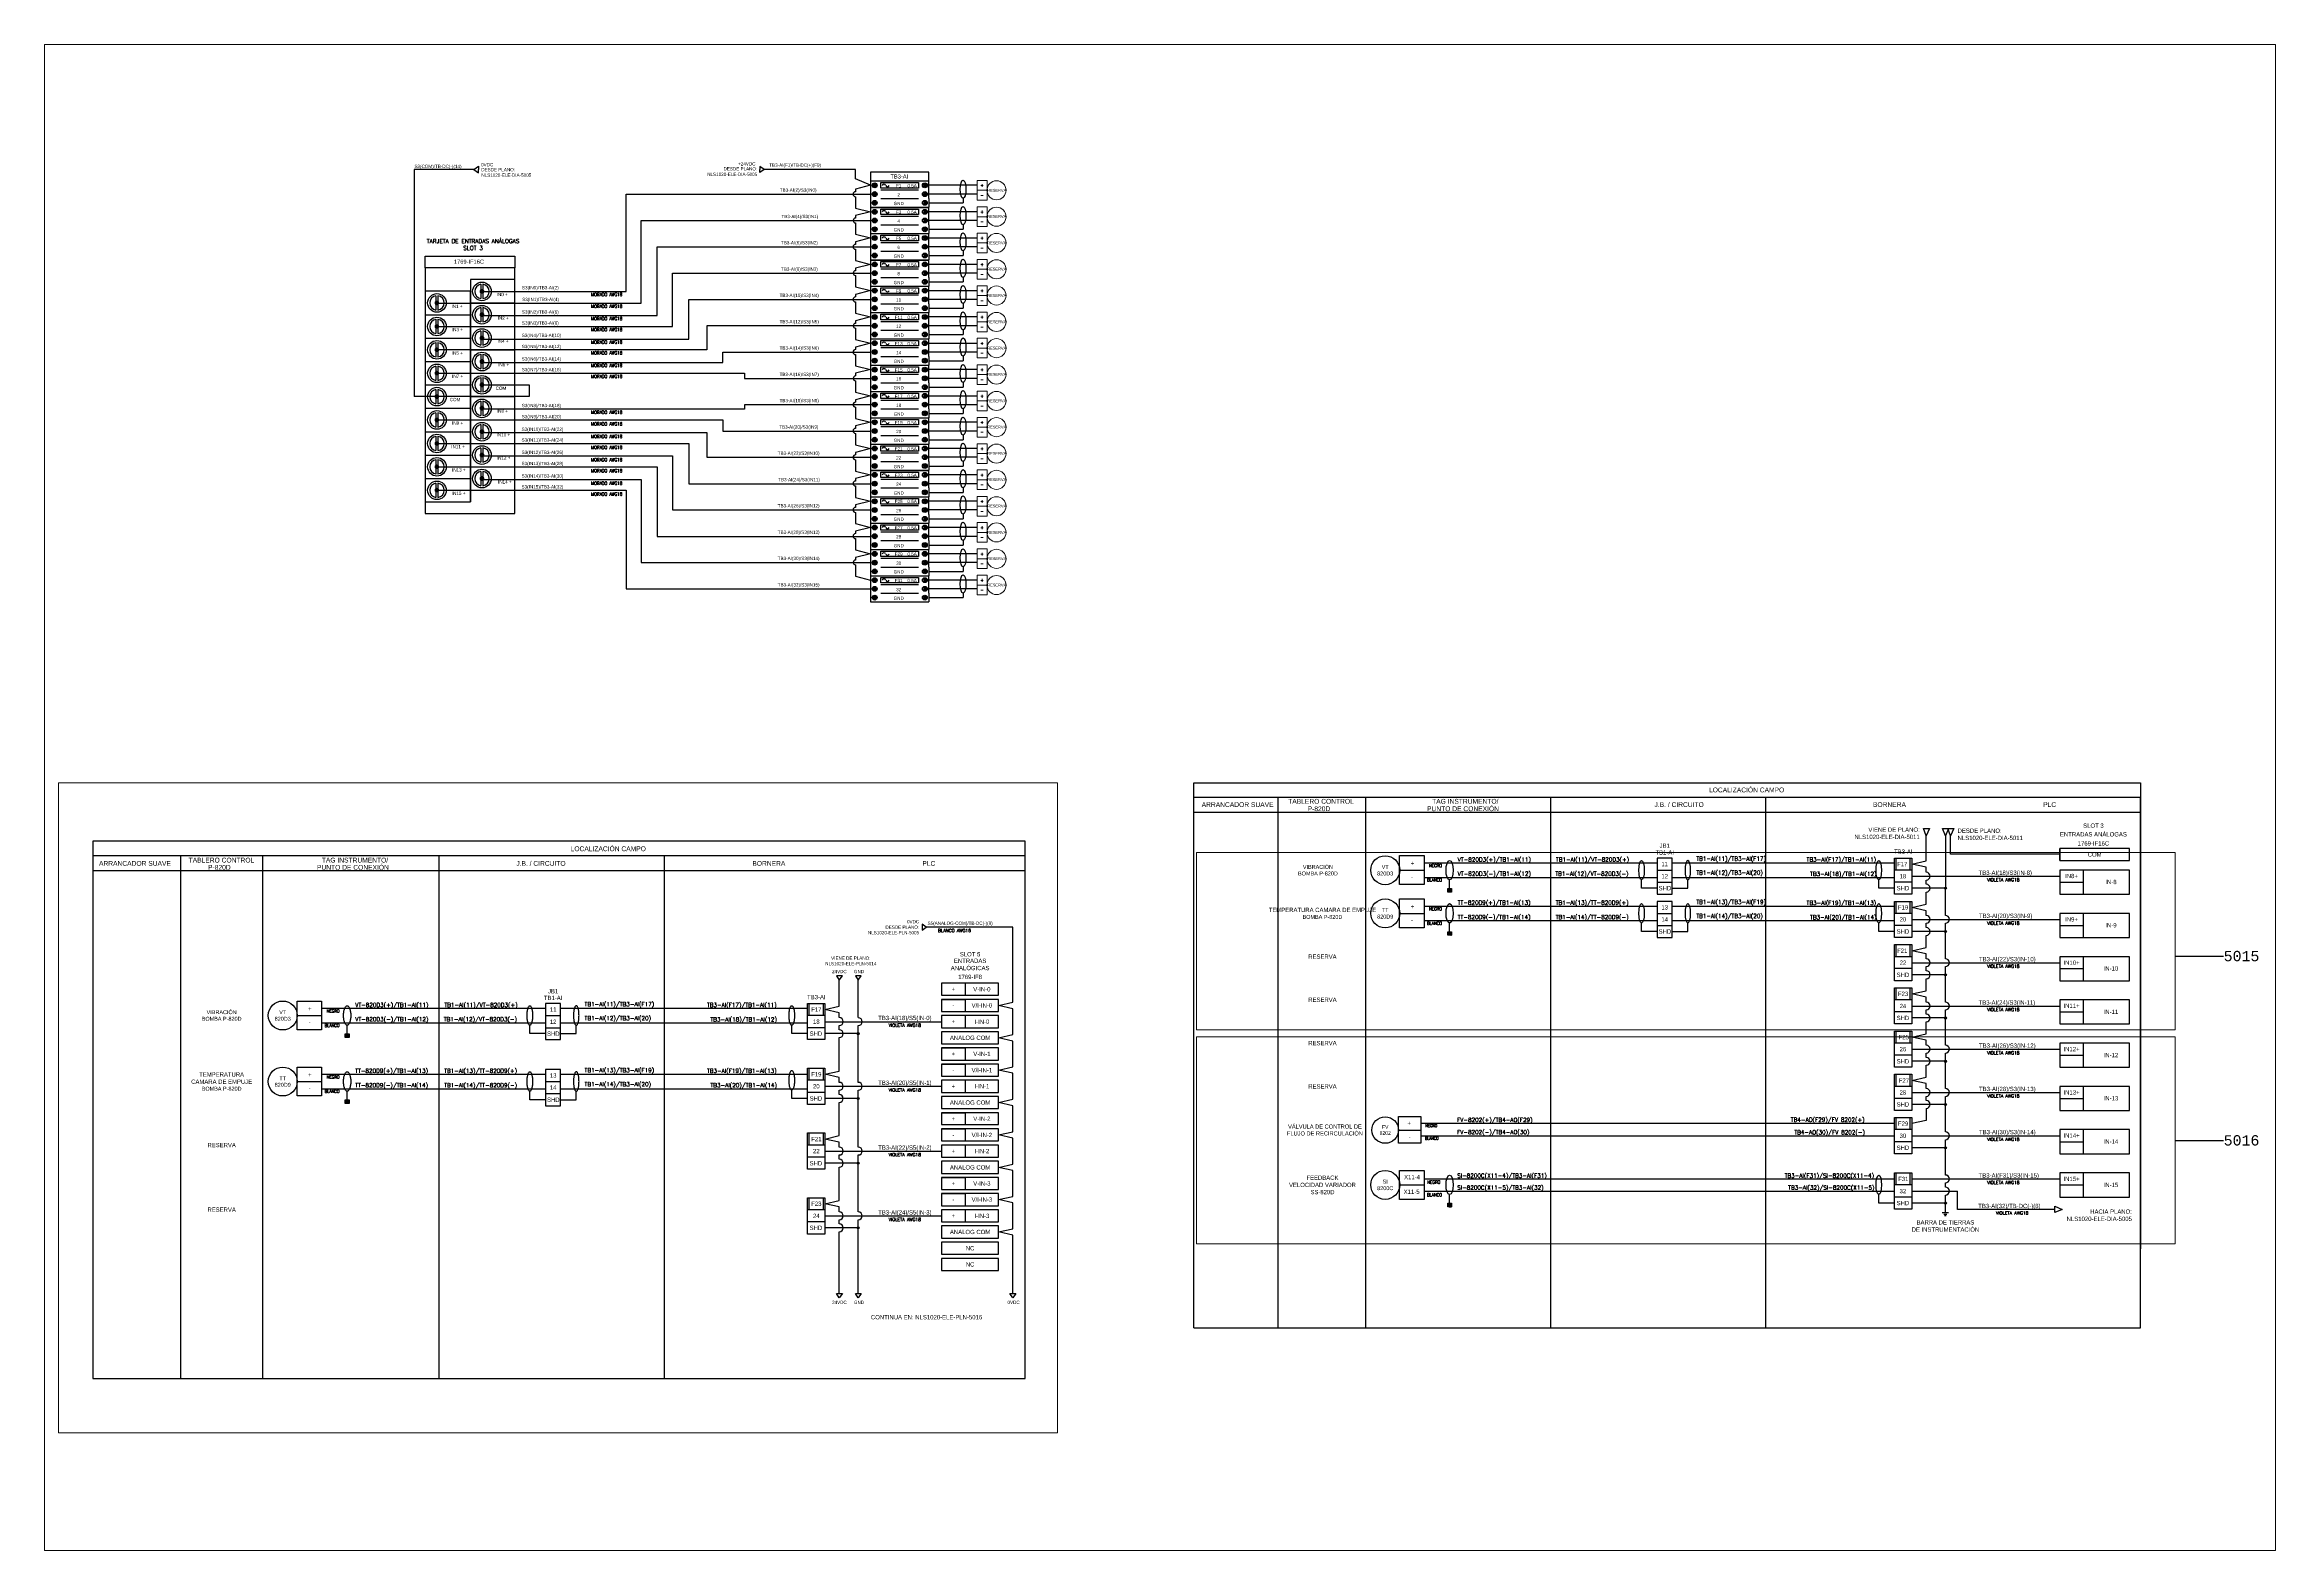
# Paper-space layout 'Layout1' of a CAD drawing. Extents: x 1.06 to 9.55, y 0.72 to 6.45.
# The model-space entities are those that its viewports show. They can reach past a viewport. Long polylines and large blocks are cut down to what shows.
import ezdxf
from ezdxf import colors
from ezdxf.entities.mleader import LeaderData, LeaderLine
from ezdxf.enums import TextEntityAlignment as Align
from ezdxf.math import Vec2, Vec3

# ---------------------------------------------------------------- set-up
doc = ezdxf.new("R2010")
doc.units = 0
doc.header["$LTSCALE"] = 0.1
doc.header["$MEASUREMENT"] = 0
doc.linetypes.add('ACAD_ISO03W100', pattern=[30, 12, -18])
doc.layers.get('Defpoints').update_dxf_attribs({"lineweight": 0})
for name, color, linetype, lineweight in [('EL-cables', 7, 'Continuous', 20), ('EL-componentes', 7, 'Continuous', 25), ('EL-titulos 3', 7, 'Continuous', 20)]:
    doc.layers.add(name, color=color, linetype=linetype, lineweight=lineweight)
doc.styles.add('F1A', font='amir.shx')
doc.styles.add('ROMANS', font='romans.shx')
doc.styles.get("Standard").update_dxf_attribs({"font": 'monotxt.shx'})

# ---------------------------------------------------------------- blocks, each defined once
blk = doc.blocks.new('1492-JDG3FB')
for p, q in [((-4.6, 0), (27.5, 0)), ((-4.6, 0), (-4.6, -4.8)), ((-4.6, -4.8), (-4.6, -9.6)), ((-4.6, -9.6), (-4.6, -14.4)), ((-2.5, -1.4), (-2.5, -3.4)), ((-2.5, -6.2), (-2.5, -8.2)), ((-2.5, -11), (-2.5, -13.1)), ((-2.2, -1.4), (-2.2, -3.4)), ((-2.2, -6.2), (-2.2, -8.2)), ((-2.2, -11), (-2.2, -13.1)), ((1.1, -4.8), (21.8, -4.8)), ((1.1, -9.6), (21.8, -9.6)), ((25, -1.4), (25, -3.4)), ((25, -6.2), (25, -8.2)), ((25, -11), (25, -13.1)), ((25.3, -1.4), (25.3, -3.4)), ((25.3, -6.2), (25.3, -8.2)), ((25.3, -11), (25.3, -13.1)), ((27.5, -9.6), (27.5, -14.4)), ((-4.6, -14.4), (27.5, -14.4))]:
    blk.add_line(p, q)
at = {"ltscale": 0.1}
blk.add_line((27.5, -9.6), (27.5, 0), dxfattribs=at)
blk.add_lwpolyline([(1, -0.9), (21.8, -0.9), (21.8, -3.9), (1, -3.9)], close=True, dxfattribs=at)
for centre in [(-2.3, -2.4), (-2.3, -7.2), (-2.3, -12), (25.2, -2.4), (25.2, -7.2), (25.2, -12)]:
    blk.add_circle(centre, 1.34)
for centre, start, end in [((-2.3, -2.4), 98.4296, 261.5704), ((-2.3, -7.2), 98.4296, 261.5704), ((-2.3, -12), 98.4296, 261.5704), ((-2.3, -2.4), 278.4296, 81.5704), ((-2.3, -7.2), 278.4296, 81.5704), ((-2.3, -12), 278.4296, 81.5704), ((25.2, -2.4), 98.4296, 261.5704), ((25.2, -7.2), 98.4296, 261.5704), ((25.2, -12), 98.4296, 261.5704), ((25.2, -2.4), 278.4296, 81.5704), ((25.2, -7.2), 278.4296, 81.5704), ((25.2, -12), 278.4296, 81.5704)]:
    blk.add_arc(centre, 1.03, start, end)
for centre, start, end in [((2.8, -2.7), 15.7583, 164.2417), ((4.7, -2.2), 195.7583, 344.2417)]:
    blk.add_arc(centre, 0.962, start, end, dxfattribs=at)
blk = doc.blocks.new('Instrumento 2')
at = {"color": 0}
for points in [[(-11.8, 6), (-11.8, -6), (-5.8, -6), (-5.8, 6), (-11.8, 6)], [(-5.8, 0), (-11.8, 0)], [(-5.8, 0), (-5.8, 6)]]:
    blk.add_lwpolyline(points, dxfattribs=at)
blk.add_circle((0, 0), 5.82, dxfattribs=at)
at = {"style": 'ROMANS', "width": 0.9}
for tag, p in [('ID1', (-8.8, 3)), ('ID2', (-8.8, -3))]:
    blk.add_attdef(tag, text='', height=2, dxfattribs=at).set_placement(p, align=Align.MIDDLE_CENTER)
blk = doc.blocks.new('A$C37CE39B4')
at = {"color": 7, "lineweight": 25}
for p, q in [((13, 113.4), (13, -5.7)), ((34.8, 113.4), (13.1, 113.4)), ((56.4, 113.4), (34.8, 113.4)), ((56.4, -5.7), (56.4, 113.4)), ((34.9, 102.1), (13, 102.1)), ((18.2, 99.9), (18.2, 92.9)), ((19.2, 99.9), (19.2, 92.9)), ((34.9, 107.7), (34.9, 0)), ((56.4, 107.7), (34.9, 107.7)), ((34.9, 0), (34.9, 102.1)), ((40, 105.5), (40, 98.6)), ((41, 105.5), (41, 98.6)), ((18.2, 88.5), (18.2, 81.6)), ((19.2, 88.5), (19.2, 81.6)), ((40, 94.2), (40, 87.2)), ((41, 94.2), (41, 87.2)), ((18.2, 77.2), (18.2, 70.2)), ((19.2, 77.2), (19.2, 70.2)), ((40, 82.8), (40, 75.9)), ((41, 82.8), (41, 75.9)), ((18.2, 65.8), (18.2, 58.9)), ((19.2, 65.8), (19.2, 58.9)), ((40, 71.5), (40, 64.6)), ((41, 71.5), (41, 64.6)), ((18.2, 54.5), (18.2, 47.6)), ((19.2, 54.5), (19.2, 47.6)), ((40, 60.2), (40, 53.2)), ((41, 60.2), (41, 53.2)), ((40, 48.8), (40, 41.9)), ((41, 48.8), (41, 41.9)), ((18.2, 43.2), (18.2, 36.2)), ((19.2, 43.2), (19.2, 36.2)), ((40, 37.5), (40, 30.5)), ((41, 37.5), (41, 30.5)), ((18.2, 31.8), (18.2, 24.9)), ((19.2, 31.8), (19.2, 24.9)), ((40, 26.1), (40, 19.2)), ((41, 26.1), (41, 19.2)), ((18.2, 20.5), (18.2, 13.5)), ((19.2, 20.5), (19.2, 13.5)), ((40, 14.8), (40, 7.9)), ((41, 14.8), (41, 7.9)), ((18.2, 9.1), (18.2, 2.2)), ((19.2, 9.1), (19.2, 2.2))]:
    blk.add_line(p, q, dxfattribs=at)
blk.add_lwpolyline([(56.4, 113.4), (13, 113.4), (13, 119.1), (56.4, 119.1)], close=True, dxfattribs=at)
at = {"color": 7, "lineweight": 25, "const_width": 1.13, "flags": 128}
for points in [[(18.1, 96.4, 1), (19.2, 96.4, 1)], [(39.9, 102, 1), (41.1, 102, 1)], [(39.9, 90.7, 1), (41.1, 90.7, 1)], [(18.1, 85, 1), (19.2, 85, 1)], [(39.9, 79.4, 1), (41.1, 79.4, 1)], [(18.1, 73.7, 1), (19.2, 73.7, 1)], [(39.9, 68, 1), (41.1, 68, 1)], [(18.1, 62.4, 1), (19.2, 62.4, 1)], [(39.9, 56.7, 1), (41.1, 56.7, 1)], [(18.1, 51, 1), (19.2, 51, 1)], [(39.9, 45.4, 1), (41.1, 45.4, 1)], [(18.1, 39.7, 1), (19.2, 39.7, 1)], [(39.9, 34, 1), (41.1, 34, 1)], [(18.1, 28.3, 1), (19.2, 28.3, 1)], [(39.9, 22.7, 1), (41.1, 22.7, 1)], [(18.1, 17, 1), (19.2, 17, 1)], [(39.9, 11.3, 1), (41.1, 11.3, 1)], [(18.1, 5.7, 1), (19.2, 5.7, 1)]]:
    blk.add_lwpolyline(points, format="xyb", close=True, dxfattribs=at)
at = {"color": 7, "lineweight": 25, "flags": 128}
for points in [[(13, 90.7), (34.9, 90.7)], [(34.9, 96.4), (56.4, 96.4)], [(13, 79.4), (34.9, 79.4)], [(34.9, 85), (56.4, 85)], [(13, 68), (34.9, 68)], [(34.9, 73.7), (56.4, 73.7)], [(13, 56.7), (34.9, 56.7)], [(34.9, 62.4), (56.4, 62.4)], [(13, 45.4), (34.9, 45.4)], [(34.9, 51), (56.4, 51)], [(13, 34), (34.9, 34)], [(34.9, 39.7), (56.4, 39.7)], [(13, 22.7), (34.9, 22.7)], [(34.9, 28.3), (56.4, 28.3)], [(13, 11.3), (34.9, 11.3)], [(34.9, 17), (56.4, 17)], [(13, 0), (34.9, 0)], [(34.9, 5.7), (56.4, 5.7)], [(13, -5.7), (56.4, -5.7)]]:
    blk.add_lwpolyline(points, dxfattribs=at)
at = {"color": 7, "lineweight": 25}
for centre in [(18.7, 96.4), (40.5, 102), (18.7, 85), (40.5, 90.7), (18.7, 73.7), (40.5, 79.4), (18.7, 62.3), (40.5, 68), (18.7, 51), (40.5, 56.7), (18.7, 39.7), (40.5, 45.3), (18.7, 28.3), (40.5, 34), (40.5, 22.7), (18.7, 17), (40.5, 11.3), (18.7, 5.6)]:
    blk.add_circle(centre, 4.51, dxfattribs=at)
for centre, start, end in [((18.7, 96.4), 98.4296, 261.5704), ((18.7, 96.4), 278.4296, 81.5704), ((40.5, 102), 98.4296, 261.5704), ((40.5, 102), 278.4296, 81.5704), ((18.7, 85), 98.4296, 261.5704), ((18.7, 85), 278.4296, 81.5704), ((40.5, 90.7), 98.4296, 261.5704), ((40.5, 90.7), 278.4296, 81.5704), ((18.7, 73.7), 98.4296, 261.5704), ((18.7, 73.7), 278.4296, 81.5704), ((40.5, 79.4), 98.4296, 261.5704), ((40.5, 79.4), 278.4296, 81.5704), ((18.7, 62.3), 98.4296, 261.5704), ((18.7, 62.3), 278.4296, 81.5704), ((40.5, 68), 98.4296, 261.5704), ((40.5, 68), 278.4296, 81.5704), ((18.7, 51), 98.4296, 261.5704), ((18.7, 51), 278.4296, 81.5704), ((40.5, 56.7), 98.4296, 261.5704), ((40.5, 56.7), 278.4296, 81.5704), ((40.5, 45.3), 98.4296, 261.5704), ((40.5, 45.3), 278.4296, 81.5704), ((18.7, 39.7), 98.4296, 261.5704), ((18.7, 39.7), 278.4296, 81.5704), ((40.5, 34), 98.4296, 261.5704), ((40.5, 34), 278.4296, 81.5704), ((18.7, 28.3), 98.4296, 261.5704), ((18.7, 28.3), 278.4296, 81.5704), ((40.5, 22.7), 98.4296, 261.5704), ((40.5, 22.7), 278.4296, 81.5704), ((18.7, 17), 98.4296, 261.5704), ((18.7, 17), 278.4296, 81.5704), ((40.5, 11.3), 98.4296, 261.5704), ((40.5, 11.3), 278.4296, 81.5704), ((18.7, 5.6), 98.4296, 261.5704), ((18.7, 5.6), 278.4296, 81.5704)]:
    blk.add_arc(centre, 3.49, start, end, dxfattribs=at)
at = {"layer": 'EL-cables', "color": 7, "lineweight": 25}
for p, q in [((40.5, 56.7), (63.4, 56.7)), ((63.4, 56.7), (63.4, 51)), ((63.4, 51), (7.6, 51))]:
    blk.add_line(p, q, dxfattribs=at)
at = {"layer": 'EL-titulos 3', "color": 7, "linetype": 'Continuous', "lineweight": 25, "style": 'F1A'}
blk.add_text('1769-IF16C ', height=2, dxfattribs=at).set_placement((34.6, 115.4), align=Align.CENTER)
at = {"layer": 'EL-titulos 3', "color": 7, "lineweight": 25, "style": 'F1A'}
for s, p in [('IN0 +', (50.3, 100.5)), ('IN1 +', (28.4, 94.8)), ('IN2 +', (50.8, 89.1)), ('IN3 +', (28.6, 83.5)), ('IN4 +', (50.7, 77.9)), ('IN5 +', (28.6, 72.1)), ('IN6 +', (51, 66.5)), ('IN7 +', (28.7, 60.9)), ('COM', (49.7, 55.1)), ('COM', (27.5, 49.6)), ('IN8 +', (50.4, 44)), ('IN9 +', (28.7, 38.2)), ('IN10 +', (50.9, 32.5)), ('IN11 +', (28.9, 26.8)), ('IN12 +', (51, 21.3)), ('IN13 +', (29.3, 15.5)), ('IN15 +', (29.2, 4.2)), ('IN14 + ', (51.9, 9.7))]:
    blk.add_text(s, height=1.6, dxfattribs=at).set_placement(p, align=Align.MIDDLE_CENTER)

msp = doc.modelspace()

# ---------------------------------------------------------------- hatches: boundary and pattern name
at = {"lineweight": 25, "ltscale": 88}
h = msp.add_hatch(dxfattribs=at)
h.set_pattern_fill('ANSI31', color=256, scale=0.467995)
h.set_pattern_definition([(45, (2718.10123, -904.757176), (-0.0413652925, 0.0413652925), [])])
h.paths.add_polyline_path([(3655.2, -59.2), (3655.2, -61), (3657, -61), (3657, -59.2)])
at = {"ltscale": 0.1}
h = msp.add_hatch(color=256, dxfattribs=at)
h.dxf.hatch_style = 1
edge = h.paths.add_edge_path()
edge.add_arc((3896.3, -59.1), 0.509, 0, 360)
at = {"lineweight": 25, "ltscale": 88}
h = msp.add_hatch(dxfattribs=at)
h.set_pattern_fill('ANSI31', color=256, scale=0.467995)
h.set_pattern_definition([(45, (2718.10123, -925.7205), (-0.0413652925, 0.0413652925), [])])
h.paths.add_polyline_path([(3655.2, -80.2), (3655.2, -81.9), (3657, -81.9), (3657, -80.2)])
at = {"ltscale": 0.1}
h = msp.add_hatch(color=256, dxfattribs=at)
h.dxf.hatch_style = 1
edge = h.paths.add_edge_path()
edge.add_arc((3896.3, -80.1), 0.509, 0, 360)
h = msp.add_hatch(color=256, dxfattribs=at)
h.dxf.hatch_style = 1
edge = h.paths.add_edge_path()
edge.add_arc((3896.3, -101.1), 0.509, 0, 360)
h = msp.add_hatch(color=256, dxfattribs=at)
h.dxf.hatch_style = 1
edge = h.paths.add_edge_path()
edge.add_arc((3369.6, -129.6), 0.509, 0, 360)
h = msp.add_hatch(color=256, dxfattribs=at)
h.dxf.hatch_style = 1
edge = h.paths.add_edge_path()
edge.add_arc((3896.3, -122), 0.509, 0, 360)
at = {"lineweight": 25, "ltscale": 88}
h = msp.add_hatch(dxfattribs=at)
h.set_pattern_fill('ANSI31', color=256, scale=0.467995)
h.set_pattern_definition([(45, (2183.99226, -975.230604), (-0.0413652925, 0.0413652925), [])])
h.paths.add_polyline_path([(3121.1, -129.7), (3121.1, -131.4), (3122.9, -131.4), (3122.9, -129.7)])
at = {"ltscale": 0.1}
h = msp.add_hatch(color=256, dxfattribs=at)
h.dxf.hatch_style = 1
edge = h.paths.add_edge_path()
edge.add_arc((3896.3, -143), 0.509, 0, 360)
at = {"lineweight": 25, "ltscale": 88}
h = msp.add_hatch(dxfattribs=at)
h.set_pattern_fill('ANSI31', color=256, scale=0.467995)
h.set_pattern_definition([(45, (2183.99226, -1007.194924), (-0.0413652925, 0.0413652925), [])])
h.paths.add_polyline_path([(3121.1, -161.7), (3121.1, -163.4), (3122.9, -163.4), (3122.9, -161.7)])
at = {"ltscale": 0.1}
h = msp.add_hatch(color=256, dxfattribs=at)
h.dxf.hatch_style = 1
edge = h.paths.add_edge_path()
edge.add_arc((3369.6, -161), 0.509, 0, 360)
h = msp.add_hatch(color=256, dxfattribs=at)
h.dxf.hatch_style = 1
edge = h.paths.add_edge_path()
edge.add_arc((3896.3, -163.9), 0.509, 0, 360)
h = msp.add_hatch(color=256, dxfattribs=at)
h.dxf.hatch_style = 1
edge = h.paths.add_edge_path()
edge.add_arc((3369.6, -192.4), 0.509, 0, 360)
h = msp.add_hatch(color=256, dxfattribs=at)
h.dxf.hatch_style = 1
edge = h.paths.add_edge_path()
edge.add_arc((3896.3, -184.9), 0.509, 0, 360)
at = {"lineweight": 25, "ltscale": 88}
h = msp.add_hatch(dxfattribs=at)
h.set_pattern_fill('ANSI31', color=256, scale=0.467995)
h.set_pattern_definition([(45, (2718.10123, -1057.3454), (-0.0413652925, 0.0413652925), [])])
h.paths.add_polyline_path([(3655.2, -211.8), (3655.2, -213.6), (3657, -213.6), (3657, -211.8)])
at = {"ltscale": 0.1}
h = msp.add_hatch(color=256, dxfattribs=at)
h.dxf.hatch_style = 1
edge = h.paths.add_edge_path()
edge.add_arc((3896.3, -211.7), 0.509, 0, 360)
h = msp.add_hatch(color=256, dxfattribs=at)
h.dxf.hatch_style = 1
edge = h.paths.add_edge_path()
edge.add_arc((3369.6, -223.7), 0.509, 0, 360)

# ---------------------------------------------------------------- linework, layer by layer
at = {"lineweight": 25}
for p, q in [((3532.2, -8), (3990.8, -8)), ((3532.2, -272.2), (3532.2, -8)), ((3990.8, -8), (3990.8, -233.8)), ((3990.8, -15.1), (3532.2, -15.1)), ((3573, -272.2), (3573, -15.1)), ((3615.4, -15.1), (3615.4, -272.2)), ((3705.2, -272.2), (3705.2, -15.1)), ((3809.1, -15.1), (3809.1, -272.2)), ((3990.8, -22.2), (3990.8, -15.1)), ((3532.2, -22.2), (3990.8, -22.2)), ((3990.8, -272.2), (3990.8, -22.2)), ((3898.8, -42.7), (3898.8, -33.8)), ((3951.7, -42.7), (3898.8, -42.7)), ((3951.7, -45.7), (3951.7, -39.8)), ((3450.4, -43.5), (2998.8, -43.5)), ((2998.8, -50.6), (3450.4, -50.6)), ((3041.4, -296.7), (3041.4, -43.5)), ((3081, -43.5), (3081, -296.7)), ((3166.5, -296.7), (3166.5, -43.5)), ((3275.6, -43.5), (3275.6, -296.7)), ((3643.7, -43.3), (3643.7, -57.4)), ((3756.7, -50.4), (3763.9, -50.4)), ((3880.1, -53.3), (3951.7, -53.3)), ((3643.7, -64.3), (3643.7, -78.3)), ((3756.7, -71.3), (3763.9, -71.3)), ((3880.1, -74.2), (3951.7, -74.2)), ((3880.1, -95.2), (3951.7, -95.2)), ((3109.6, -113.8), (3109.6, -127.8)), ((3880.1, -116.2), (3951.7, -116.2)), ((3218.1, -120.8), (3225.4, -120.8)), ((3353.5, -123.8), (3410, -123.8)), ((3880.1, -137.1), (3951.7, -137.1)), ((3109.6, -145.8), (3109.6, -159.8)), ((3218.1, -152.8), (3225.4, -152.8)), ((3353.5, -155.1), (3410, -155.1)), ((3880.1, -158.1), (3951.7, -158.1)), ((3642.2, -169.8), (3642.2, -182.7)), ((3887, -171.7), (3880.1, -173.2)), ((3887, -165.8), (3887, -171.7)), ((3880.1, -179.1), (3951.7, -179.1)), ((3353.5, -186.5), (3410, -186.5)), ((3643.7, -195.9), (3643.7, -210)), ((3880.1, -200), (3951.7, -200)), ((3880.1, -205.9), (3902.1, -205.9)), ((3902.1, -214.8), (3902.1, -205.9)), ((3949.3, -214.8), (3902.1, -214.8)), ((3353.5, -217.9), (3410, -217.9)), ((3894.7, -216.3), (3897.8, -216.3)), ((3895.5, -217), (3897, -217)), ((3895.8, -217.7), (3896.7, -217.7)), ((3532.2, -272.2), (3990.8, -272.2))]:
    msp.add_line(p, q, dxfattribs=at)
at = {"lineweight": 25, "ltscale": 88}
for p, q in [((3963.2, -62), (3963.2, -50.4)), ((3951.7, -56.2), (3963.2, -56.2)), ((3963.2, -83), (3963.2, -71.3)), ((3951.7, -77.2), (3963.2, -77.2)), ((3963.2, -104), (3963.2, -92.3)), ((3421.5, -111), (3421.5, -105.1)), ((3951.7, -98.1), (3963.2, -98.1)), ((3410, -113), (3421.5, -113)), ((3410, -118.8), (3421.5, -118.8)), ((3421.5, -118.8), (3421.5, -113)), ((3963.2, -124.9), (3963.2, -113.2)), ((3421.5, -126.7), (3421.5, -120.8)), ((3951.7, -119.1), (3963.2, -119.1)), ((3410, -136.5), (3421.5, -136.5)), ((3421.5, -142.4), (3421.5, -136.5)), ((3951.7, -140.1), (3963.2, -140.1)), ((3963.2, -145.9), (3963.2, -134.2)), ((3410, -142.4), (3421.5, -142.4)), ((3410, -144.4), (3421.5, -144.4)), ((3410, -150.2), (3421.5, -150.2)), ((3421.5, -150.2), (3421.5, -144.4)), ((3421.5, -158.1), (3421.5, -152.2)), ((3951.7, -161), (3963.2, -161)), ((3963.2, -166.9), (3963.2, -155.2)), ((3410, -167.9), (3421.5, -167.9)), ((3421.5, -173.7), (3421.5, -167.9)), ((3410, -173.7), (3421.5, -173.7)), ((3410, -175.7), (3421.5, -175.7)), ((3410, -181.6), (3421.5, -181.6)), ((3421.5, -181.6), (3421.5, -175.7)), ((3421.5, -189.4), (3421.5, -183.6)), ((3951.7, -182), (3963.2, -182)), ((3963.2, -187.8), (3963.2, -176.1)), ((3410, -199.3), (3421.5, -199.3)), ((3421.5, -205.1), (3421.5, -199.3)), ((3951.7, -202.9), (3963.2, -202.9)), ((3963.2, -208.8), (3963.2, -197.1)), ((3410, -207.1), (3421.5, -207.1)), ((3421.5, -213), (3421.5, -207.1)), ((3421.5, -220.8), (3421.5, -215))]:
    msp.add_line(p, q, dxfattribs=at)
at = {"ltscale": 0.1}
msp.add_line((3353.5, -117.9), (3360.4, -116.3), dxfattribs=at)
at = {"lineweight": 25, "ltscale": 0.1}
for p, q in [((3642.2, -173), (3871.7, -173)), ((3642.2, -179.1), (3871.7, -179.1))]:
    msp.add_line(p, q, dxfattribs=at)
at = {"lineweight": 25, "ltscale": 100}
for points in [[(3888.6, -30.2), (3887, -33.8), (3885.7, -30.2), (3888.6, -30.2)], [(3897.8, -30.2), (3896.3, -33.8), (3894.9, -30.2), (3897.8, -30.2)], [(3900.4, -30.2), (3898.8, -33.8), (3897.4, -30.2), (3900.4, -30.2)], [(3949.3, -213.2), (3952.9, -214.8), (3949.3, -216.2), (3949.3, -213.2)]]:
    msp.add_lwpolyline(points, dxfattribs=at)
at = {"lineweight": 25}
for points in [[(3450.4, -36.4), (2998.8, -36.4), (2998.8, -296.7), (3450.4, -296.7)], [(3985.5, -39.8), (3951.7, -39.8), (3951.7, -45.7), (3985.5, -45.7)], [(3763.9, -44.5), (3756.7, -44.5), (3756.7, -56.2), (3763.9, -56.2)], [(3985.5, -50.4), (3951.7, -50.4), (3951.7, -62), (3985.5, -62)], [(3763.9, -65.5), (3756.7, -65.5), (3756.7, -77.2), (3763.9, -77.2)], [(3985.5, -71.3), (3951.7, -71.3), (3951.7, -83), (3985.5, -83)], [(3985.5, -92.3), (3951.7, -92.3), (3951.7, -104), (3985.5, -104)], [(3437.6, -105.1), (3410, -105.1), (3410, -111), (3437.6, -111)], [(3225.4, -115), (3218.1, -115), (3218.1, -126.7), (3225.4, -126.7)], [(3437.6, -113), (3410, -113), (3410, -118.8), (3437.6, -118.8)], [(3985.5, -113.2), (3951.7, -113.2), (3951.7, -124.9), (3985.5, -124.9)], [(3437.6, -120.8), (3410, -120.8), (3410, -126.7), (3437.6, -126.7)], [(3437.6, -128.7), (3410, -128.7), (3410, -134.5), (3437.6, -134.5)], [(3437.6, -136.5), (3410, -136.5), (3410, -142.4), (3437.6, -142.4)], [(3985.5, -134.2), (3951.7, -134.2), (3951.7, -145.9), (3985.5, -145.9)], [(3225.4, -146.9), (3218.1, -146.9), (3218.1, -158.6), (3225.4, -158.6)], [(3437.6, -144.4), (3410, -144.4), (3410, -150.2), (3437.6, -150.2)], [(3437.6, -152.2), (3410, -152.2), (3410, -158.1), (3437.6, -158.1)], [(3437.6, -160.1), (3410, -160.1), (3410, -165.9), (3437.6, -165.9)], [(3985.5, -155.2), (3951.7, -155.2), (3951.7, -166.9), (3985.5, -166.9)], [(3437.6, -167.9), (3410, -167.9), (3410, -173.7), (3437.6, -173.7)], [(3437.6, -175.7), (3410, -175.7), (3410, -181.6), (3437.6, -181.6)], [(3437.6, -183.6), (3410, -183.6), (3410, -189.4), (3437.6, -189.4)], [(3985.5, -176.1), (3951.7, -176.1), (3951.7, -187.8), (3985.5, -187.8)], [(3437.6, -191.4), (3410, -191.4), (3410, -197.3), (3437.6, -197.3)], [(3437.6, -199.3), (3410, -199.3), (3410, -205.1), (3437.6, -205.1)], [(3985.5, -197.1), (3951.7, -197.1), (3951.7, -208.8), (3985.5, -208.8)], [(3437.6, -207.1), (3410, -207.1), (3410, -213), (3437.6, -213)], [(3437.6, -215), (3410, -215), (3410, -220.8), (3437.6, -220.8)], [(3437.6, -222.8), (3410, -222.8), (3410, -228.7), (3437.6, -228.7)], [(3437.6, -230.7), (3410, -230.7), (3410, -236.5), (3437.6, -236.5)], [(3437.6, -238.5), (3410, -238.5), (3410, -244.3), (3437.6, -244.3)]]:
    msp.add_lwpolyline(points, close=True, dxfattribs=at)
for points in [[(3880.1, -47.4), (3887, -45.9), (3887, -33.8)], [(3631.9, -43.3), (3643.7, -43.3)], [(3643.7, -57.4), (3631.9, -57.4), (3631.9, -43.3)], [(3631.9, -50.4), (3643.7, -50.4)], [(3643.7, -46.8), (3756.5, -46.8)], [(3643.7, -53.9), (3756.5, -53.9)], [(3763.7, -46.8), (3871.7, -46.8)], [(3763.7, -53.9), (3871.7, -53.9)], [(3880.1, -44.5), (3880.1, -62), (3871.7, -62), (3871.7, -44.5)], [(3871.7, -44.5), (3880.1, -44.5)], [(3880.1, -50.4), (3871.7, -50.4)], [(3872.5, -50.4), (3872.5, -44.5)], [(3879.3, -50.4), (3879.3, -44.5)], [(3631.9, -64.3), (3643.7, -64.3)], [(3643.7, -78.3), (3631.9, -78.3), (3631.9, -64.3)], [(3756.7, -56.2), (3756.7, -62), (3763.9, -62), (3763.9, -56.2)], [(3880.1, -56.2), (3871.7, -56.2)], [(3631.9, -71.3), (3643.7, -71.3)], [(3643.7, -67.8), (3756.5, -67.8)], [(3643.7, -74.8), (3756.5, -74.8)], [(3763.7, -67.8), (3871.7, -67.8)], [(3763.7, -74.8), (3871.7, -74.8)], [(3880.1, -65.5), (3880.1, -83), (3871.7, -83), (3871.7, -65.5)], [(3871.7, -65.5), (3880.1, -65.5)], [(3880.1, -71.3), (3871.7, -71.3)], [(3872.5, -71.3), (3872.5, -65.5)], [(3879.3, -71.3), (3879.3, -65.5)], [(3444.5, -78.6), (3444.5, -78)], [(3756.7, -77.2), (3756.7, -83), (3763.9, -83), (3763.9, -77.2)], [(3880.1, -77.2), (3871.7, -77.2)], [(3880.1, -86.4), (3880.1, -104), (3871.7, -104), (3871.7, -86.4)], [(3871.7, -86.4), (3880.1, -86.4)], [(3872.5, -92.3), (3872.5, -86.4)], [(3879.3, -92.3), (3879.3, -86.4)], [(3880.1, -92.3), (3871.7, -92.3)], [(3360.4, -116.3), (3360.4, -103.6)], [(3369.6, -121.8), (3369.6, -103.6)], [(3880.1, -98.1), (3871.7, -98.1)], [(3880.1, -107.4), (3880.1, -124.9), (3871.7, -124.9), (3871.7, -107.4)], [(3871.7, -107.4), (3880.1, -107.4)], [(3872.5, -113.2), (3872.5, -107.4)], [(3879.3, -113.2), (3879.3, -107.4)], [(3097.8, -113.8), (3109.6, -113.8)], [(3109.6, -127.8), (3097.8, -127.8), (3097.8, -113.8)], [(3109.6, -117.3), (3218, -117.3)], [(3225.2, -117.3), (3345, -117.3)], [(3353.5, -115), (3353.5, -132.5), (3345, -132.5), (3345, -115)], [(3345, -115), (3353.5, -115)], [(3345.9, -120.8), (3345.9, -115)], [(3352.7, -120.8), (3352.7, -115)], [(3880.1, -113.2), (3871.7, -113.2)], [(3097.8, -120.8), (3109.6, -120.8)], [(3109.6, -124.3), (3218, -124.3)], [(3218.1, -126.7), (3218.1, -132.5), (3225.4, -132.5), (3225.4, -126.7)], [(3225.2, -124.3), (3345, -124.3)], [(3353.5, -120.8), (3345, -120.8)], [(3353.5, -126.7), (3345, -126.7)], [(3369.6, -129.6), (3369.6, -125.7)], [(3880.1, -119.1), (3871.7, -119.1)], [(3880.1, -128.4), (3880.1, -145.9), (3871.7, -145.9), (3871.7, -128.4)], [(3871.7, -128.4), (3880.1, -128.4)], [(3872.5, -134.2), (3872.5, -128.4)], [(3879.3, -134.2), (3879.3, -128.4)], [(3880.1, -134.2), (3871.7, -134.2)], [(3880.1, -140.1), (3871.7, -140.1)], [(3097.8, -145.8), (3109.6, -145.8)], [(3109.6, -159.8), (3097.8, -159.8), (3097.8, -145.8)], [(3109.6, -149.3), (3218, -149.3)], [(3225.2, -149.3), (3345, -149.3)], [(3353.5, -146.4), (3353.5, -163.9), (3345, -163.9), (3345, -146.4)], [(3345, -146.4), (3353.5, -146.4)], [(3345.9, -152.2), (3345.9, -146.4)], [(3352.7, -152.2), (3352.7, -146.4)], [(3880.1, -149.3), (3880.1, -166.9), (3871.7, -166.9), (3871.7, -149.3)], [(3871.7, -149.3), (3880.1, -149.3)], [(3872.5, -155.2), (3872.5, -149.3)], [(3879.3, -155.2), (3879.3, -149.3)], [(3097.8, -152.8), (3109.6, -152.8)], [(3109.6, -156.3), (3218, -156.3)], [(3218.1, -158.6), (3218.1, -164.5), (3225.4, -164.5), (3225.4, -158.6)], [(3225.2, -156.3), (3345, -156.3)], [(3353.5, -152.2), (3345, -152.2)], [(3353.5, -158.1), (3345, -158.1)], [(3880.1, -155.2), (3871.7, -155.2)], [(3880.1, -161), (3871.7, -161)], [(3631.3, -169.8), (3642.2, -169.8)], [(3642.2, -182.7), (3631.3, -182.7), (3631.3, -169.8)], [(3880.1, -170.3), (3880.1, -187.8), (3871.7, -187.8), (3871.7, -170.3)], [(3871.7, -170.3), (3880.1, -170.3)], [(3872.5, -176.1), (3872.5, -170.3)], [(3879.3, -176.1), (3879.3, -170.3)], [(3353.5, -177.7), (3353.5, -195.3), (3345, -195.3), (3345, -177.7)], [(3345, -177.7), (3353.5, -177.7)], [(3353.5, -183.6), (3345, -183.6)], [(3345.9, -183.6), (3345.9, -177.7)], [(3352.7, -183.6), (3352.7, -177.7)], [(3631.3, -176.3), (3642.2, -176.3)], [(3880.1, -176.1), (3871.7, -176.1)], [(3880.1, -182), (3871.7, -182)], [(3353.5, -189.4), (3345, -189.4)], [(3631.9, -195.9), (3643.7, -195.9)], [(3643.7, -210), (3631.9, -210), (3631.9, -195.9)], [(3631.9, -202.9), (3643.7, -202.9)], [(3643.7, -200), (3871.7, -200)], [(3880.1, -197.1), (3880.1, -214.6), (3871.7, -214.6), (3871.7, -197.1)], [(3871.7, -197.1), (3880.1, -197.1)], [(3880.1, -202.9), (3871.7, -202.9)], [(3872.5, -202.9), (3872.5, -197.1)], [(3879.3, -202.9), (3879.3, -197.1)], [(3353.5, -209.1), (3353.5, -226.7), (3345, -226.7), (3345, -209.1)], [(3345, -209.1), (3353.5, -209.1)], [(3353.5, -215), (3345, -215)], [(3345.9, -215), (3345.9, -209.1)], [(3352.7, -215), (3352.7, -209.1)], [(3643.7, -205.9), (3871.7, -205.9)], [(3880.1, -208.8), (3871.7, -208.8)], [(3353.5, -220.8), (3345, -220.8)], [(3360.4, -255.6), (3360.4, -225.6)]]:
    msp.add_lwpolyline(points, dxfattribs=at)
at = {"lineweight": 25, "ltscale": 88}
for points in [[(3896.3, -33.8), (3896.3, -33.8), (3896.3, -59.1)], [(3656.1, -59.2), (3656.1, -55.1)], [(3756.7, -59.1), (3749.1, -59.1), (3749.1, -55.1)], [(3763.9, -59.1), (3771.5, -59.1), (3771.5, -55.1)], [(3871.7, -59.1), (3864, -59.1), (3864, -55.1)], [(3896.3, -72.3), (3896.3, -59.1), (3880.1, -59.1)], [(3656.1, -80.2), (3656.1, -76)], [(3756.7, -80.1), (3749.1, -80.1), (3749.1, -76)], [(3763.9, -80.1), (3771.5, -80.1), (3771.5, -76)], [(3871.7, -80.1), (3864, -80.1), (3864, -76)], [(3896.3, -80.1), (3896.3, -80.1), (3880.1, -80.1)], [(3896.3, -93.3), (3896.3, -80.1), (3880.1, -80.1)], [(3896.3, -80.1), (3896.3, -76.1)], [(3896.3, -101.1), (3896.3, -97.1)], [(3896.3, -101.1), (3896.3, -101.1), (3880.1, -101.1)], [(3896.3, -114.3), (3896.3, -101.1), (3880.1, -101.1)], [(3896.3, -122), (3896.3, -118.1)], [(3369.6, -153.2), (3369.6, -129.6), (3353.5, -129.6)], [(3896.3, -122), (3896.3, -122), (3880.1, -122)], [(3896.3, -135.2), (3896.3, -122), (3880.1, -122)], [(3896.3, -143), (3896.3, -139)], [(3896.3, -143), (3896.3, -143), (3880.1, -143)], [(3896.3, -156.2), (3896.3, -143), (3880.1, -143)], [(3369.6, -161), (3369.6, -161), (3353.5, -161)], [(3369.6, -184.6), (3369.6, -161), (3353.5, -161)], [(3369.6, -161), (3369.6, -157)], [(3896.3, -163.9), (3896.3, -160)], [(3896.3, -163.9), (3896.3, -163.9), (3880.1, -163.9)], [(3896.3, -177.2), (3896.3, -163.9), (3880.1, -163.9)], [(3896.3, -184.9), (3896.3, -181)], [(3369.6, -192.4), (3369.6, -192.4), (3353.5, -192.4)], [(3369.6, -216), (3369.6, -192.4), (3353.5, -192.4)], [(3369.6, -192.4), (3369.6, -188.4)], [(3896.3, -184.9), (3896.3, -184.9), (3880.1, -184.9)], [(3656.1, -211.8), (3656.1, -207.7)], [(3871.7, -211.7), (3864, -211.7), (3864, -207.7)], [(3896.3, -211.7), (3896.3, -211.7), (3880.1, -211.7)], [(3369.6, -223.7), (3369.6, -223.7), (3353.5, -223.7)], [(3369.6, -255.6), (3369.6, -223.7), (3353.5, -223.7)], [(3369.6, -223.7), (3369.6, -219.8)], [(3369.6, -257.6), (3369.6, -257.6)]]:
    msp.add_lwpolyline(points, dxfattribs=at)
at = {"lineweight": 25}
for points in [[(3887, -82, 1), (3887, -78.2), (3887, -76.1, 1), (3887, -72.3), (3887, -70), (3880.1, -68.4), (3887, -66.8), (3887, -61, 1), (3887, -57.2), (3887, -55.2, 1), (3887, -51.4), (3887, -49), (3880.1, -47.4)], [(3887, -103, 1), (3887, -99.1), (3887, -97.1, 1), (3887, -93.3), (3887, -90.9), (3880.1, -89.4), (3887, -87.8), (3887, -82)], [(3887, -123.9, 1), (3887, -120.1), (3887, -118.1, 1), (3887, -114.3), (3887, -111.9), (3880.1, -110.3), (3887, -108.8), (3887, -103)], [(3360.4, -162.9, 1), (3360.4, -159.1), (3360.4, -157, 1), (3360.4, -153.2), (3360.4, -150.8), (3353.5, -149.3), (3360.4, -147.7), (3360.4, -131.5, 1), (3360.4, -127.7), (3360.4, -125.7, 1), (3360.4, -121.8), (3360.4, -119.5), (3353.5, -117.9)], [(3887, -144.9, 1), (3887, -141.1), (3887, -139, 1), (3887, -135.2), (3887, -132.8), (3880.1, -131.3), (3887, -129.7), (3887, -123.9)], [(3887, -165.8, 1), (3887, -162), (3887, -160, 1), (3887, -156.2), (3887, -153.8), (3880.1, -152.3), (3887, -150.7), (3887, -144.9)], [(3360.4, -194.3, 1), (3360.4, -190.5), (3360.4, -188.4, 1), (3360.4, -184.6), (3360.4, -182.2), (3353.5, -180.7), (3360.4, -179), (3360.4, -162.9)], [(3360.4, -225.6, 1), (3360.4, -221.8), (3360.4, -219.8, 1), (3360.4, -216), (3360.4, -213.6), (3353.5, -212), (3360.4, -210.5), (3360.4, -194.3)]]:
    msp.add_lwpolyline(points, format="xyb", dxfattribs=at)
at = {"lineweight": 25, "ltscale": 88}
for points in [[(3655.2, -59.2), (3657, -59.2), (3657, -61), (3655.2, -61)], [(3655.2, -80.2), (3657, -80.2), (3657, -81.9), (3655.2, -81.9)], [(3121.1, -129.7), (3122.9, -129.7), (3122.9, -131.4), (3121.1, -131.4)], [(3121.1, -161.7), (3122.9, -161.7), (3122.9, -163.4), (3121.1, -163.4)], [(3655.2, -211.8), (3657, -211.8), (3657, -213.6), (3655.2, -213.6)]]:
    msp.add_lwpolyline(points, close=True, dxfattribs=at)
at = {"linetype": 'ACAD_ISO03W100', "lineweight": 25}
for points in [[(3122, -129.7), (3122, -125.6)], [(3218.1, -129.6), (3210.5, -129.6), (3210.5, -125.6)], [(3225.4, -129.6), (3233, -129.6), (3233, -125.6)], [(3345, -129.6), (3337.4, -129.6), (3337.4, -125.5)], [(3122, -161.7), (3122, -157.5)], [(3218.1, -161.6), (3210.5, -161.6), (3210.5, -157.5)], [(3225.4, -161.6), (3233, -161.6), (3233, -157.5)], [(3345, -161), (3337.4, -161), (3337.4, -156.9)]]:
    msp.add_lwpolyline(points, dxfattribs=at)
at = {"lineweight": 25, "ltscale": 88}
msp.add_lwpolyline([(3896.3, -216.3), (3896.3, -207.8, 1), (3896.3, -204), (3896.3, -201.9, 1), (3896.3, -198.1), (3896.3, -184.9), (3880.1, -184.9)], format="xyb", dxfattribs=at)
at = {"lineweight": 25}
for centre, radius in [((3624.9, -50.4), 7.01), ((3624.9, -71.3), 7.01), ((3090.8, -120.8), 7.01), ((3090.8, -152.8), 7.01), ((3624.9, -176.3), 6.43), ((3624.9, -202.9), 7.01)]:
    msp.add_circle(centre, radius, dxfattribs=at)
at = {"ltscale": 0.1}
for centre in [(3896.3, -59.1), (3896.3, -80.1), (3896.3, -101.1), (3369.6, -129.6), (3896.3, -122), (3896.3, -143), (3369.6, -161), (3896.3, -163.9), (3369.6, -192.4), (3896.3, -184.9), (3896.3, -211.7), (3369.6, -223.7)]:
    msp.add_circle(centre, 0.509, dxfattribs=at)
at = {"lineweight": 25}
for centre in [(3896.3, -74.2), (3896.3, -95.2), (3896.3, -116.2), (3896.3, -137.1), (3369.6, -155.1), (3896.3, -158.1), (3896.3, -179.1), (3369.6, -186.5), (3369.6, -217.9)]:
    msp.add_arc(centre, 1.9, 270, 90, dxfattribs=at)
at = {"ltscale": 0.1}
msp.add_arc((3369.6, -123.8), 1.9, 270, 90, dxfattribs=at)
at = {"lineweight": 25, "ltscale": 50}
for centre, ratio in [((3656.1, -50.4), 0.369403), ((3749.1, -50.4), 0.281569), ((3864, -50.4), 0.281569), ((3656.1, -71.3), 0.369403), ((3749.1, -71.3), 0.281569), ((3864, -71.3), 0.281569), ((3656.1, -202.9), 0.369403), ((3864, -202.9), 0.281569)]:
    msp.add_ellipse(centre, major_axis=(0, -4.72), ratio=ratio, dxfattribs=at)
at = {"lineweight": 25, "ltscale": 50, "extrusion": (0, 0, -1)}
for centre in [(3771.5, -50.4), (3771.5, -71.3)]:
    msp.add_ellipse(centre, major_axis=(0, -4.72), ratio=0.281569, dxfattribs=at)
at = {"linetype": 'ACAD_ISO03W100', "lineweight": 25}
for centre, ratio in [((3122, -120.8), 0.369403), ((3210.5, -120.8), 0.281569), ((3337.4, -120.8), 0.281569), ((3337.4, -120.8), 0.281569), ((3122, -152.8), 0.369403), ((3210.5, -152.8), 0.281569), ((3337.4, -152.2), 0.281569)]:
    msp.add_ellipse(centre, major_axis=(0, -4.72), ratio=ratio, dxfattribs=at)
at = {"linetype": 'ACAD_ISO03W100', "lineweight": 25, "extrusion": (0, 0, -1)}
for centre in [(3233, -120.8), (3233, -152.8)]:
    msp.add_ellipse(centre, major_axis=(0, -4.72), ratio=0.281569, dxfattribs=at)
at = {"layer": 'Defpoints', "color": 5, "ltscale": 0.1}
msp.add_lwpolyline([(2982.1, -8), (3466.1, -8), (3466.1, -323), (2982.1, -323)], close=True, dxfattribs=at)
at = {"layer": 'Defpoints', "color": 6, "ltscale": 0.1}
msp.add_lwpolyline([(3533.5, -41.8), (4007.6, -41.8), (4007.6, -127.8), (3533.5, -127.8)], close=True, dxfattribs=at)
at = {"layer": 'Defpoints', "color": 1, "ltscale": 0.1}
msp.add_lwpolyline([(3533.5, -131.1), (4007.6, -131.1), (4007.6, -231.5), (3533.5, -231.5)], close=True, dxfattribs=at)
at = {"layer": 'EL-cables', "lineweight": 25}
for p, q in [((3368.3, 284.7), (3368.3, 289.1)), ((3375.5, 281.5), (3368.3, 284.7)), ((3427.3, 281.5), (3403.8, 281.5)), ((3427.3, 277.2), (3403.8, 277.2)), ((3403.8, 273), (3420.4, 273)), ((3420.4, 275.2), (3420.4, 273)), ((3427.3, 268.7), (3403.8, 268.7)), ((3427.3, 264.5), (3403.8, 264.5)), ((3403.8, 260.2), (3420.4, 260.2)), ((3420.4, 262.4), (3420.4, 260.2)), ((3427.3, 255.9), (3403.8, 255.9)), ((3427.3, 251.7), (3403.8, 251.7)), ((3420.4, 249.7), (3420.4, 247.5)), ((3403.8, 247.5), (3420.4, 247.5)), ((3427.3, 243.2), (3403.8, 243.2)), ((3427.3, 238.9), (3403.8, 238.9)), ((3403.8, 234.7), (3420.4, 234.7)), ((3427.3, 230.4), (3403.8, 230.4)), ((3420.4, 236.9), (3420.4, 234.7)), ((3427.3, 226.2), (3403.8, 226.2)), ((3403.8, 222), (3420.4, 222)), ((3427.3, 217.7), (3403.8, 217.7)), ((3420.4, 224.2), (3420.4, 222)), ((3427.3, 213.4), (3403.8, 213.4)), ((3403.8, 209.2), (3420.4, 209.2)), ((3420.4, 211.4), (3420.4, 209.2)), ((3427.3, 204.9), (3403.8, 204.9)), ((3427.3, 200.7), (3403.8, 200.7)), ((3403.8, 196.4), (3420.4, 196.4)), ((3420.4, 198.7), (3420.4, 196.4)), ((3427.3, 192.2), (3403.8, 192.2)), ((3427.3, 187.9), (3403.8, 187.9)), ((3420.4, 185.9), (3420.4, 183.7)), ((3403.8, 183.7), (3420.4, 183.7)), ((3427.3, 179.4), (3403.8, 179.4)), ((3427.3, 175.2), (3403.8, 175.2)), ((3420.4, 173.1), (3420.4, 170.9)), ((3403.8, 170.9), (3420.4, 170.9)), ((3427.3, 166.7), (3403.8, 166.7)), ((3427.3, 162.4), (3403.8, 162.4)), ((3403.8, 158.2), (3420.4, 158.2)), ((3427.3, 153.9), (3403.8, 153.9)), ((3420.4, 160.4), (3420.4, 158.2)), ((3427.3, 149.7), (3403.8, 149.7)), ((3403.8, 145.4), (3420.4, 145.4)), ((3427.3, 141.2), (3403.8, 141.2)), ((3420.4, 147.6), (3420.4, 145.4)), ((3427.3, 136.9), (3403.8, 136.9)), ((3403.8, 132.7), (3420.4, 132.7)), ((3420.4, 134.9), (3420.4, 132.7)), ((3427.3, 128.4), (3403.8, 128.4)), ((3427.3, 124.2), (3403.8, 124.2)), ((3403.8, 119.9), (3420.4, 119.9)), ((3420.4, 122.1), (3420.4, 119.9)), ((3427.3, 115.7), (3403.8, 115.7)), ((3427.3, 111.4), (3403.8, 111.4)), ((3420.4, 109.4), (3420.4, 107.2)), ((3403.8, 107.2), (3420.4, 107.2)), ((3427.3, 102.9), (3403.8, 102.9)), ((3427.3, 98.7), (3403.8, 98.7)), ((3403.8, 94.4), (3420.4, 94.4)), ((3403.8, 94.4), (3420.4, 94.4)), ((3427.3, 90.2), (3403.8, 90.2)), ((3420.4, 96.6), (3420.4, 94.4)), ((3427.3, 85.9), (3403.8, 85.9)), ((3403.8, 81.7), (3420.4, 81.7)), ((3420.4, 83.9), (3420.4, 81.7)), ((3444.5, -78), (3402.5, -78)), ((3444.5, -114.3), (3444.5, -78)), ((3437.6, -115.9), (3444.5, -114.3)), ((3444.5, -117.5), (3437.6, -115.9)), ((3444.5, -130), (3444.5, -117.5)), ((3437.6, -131.6), (3444.5, -130)), ((3444.5, -133.2), (3437.6, -131.6)), ((3437.6, -147.3), (3444.5, -145.7)), ((3444.5, -148.8), (3437.6, -147.3)), ((3437.6, -163), (3444.5, -161.4)), ((3444.5, -164.5), (3437.6, -163)), ((3437.6, -178.7), (3444.5, -177.1)), ((3444.5, -180.2), (3437.6, -178.7)), ((3437.6, -194.4), (3444.5, -192.8)), ((3444.5, -195.9), (3437.6, -194.4)), ((3437.6, -210), (3444.5, -208.5)), ((3444.5, -211.6), (3437.6, -210)), ((3437.6, -225.7), (3444.5, -224.2)), ((3444.5, -227.3), (3437.6, -225.7))]:
    msp.add_line(p, q, dxfattribs=at)
for points in [[(3183.3, 289.1), (3154.5, 289.1), (3154.5, 179.1)], [(3368.3, 289.1), (3324.1, 289.1), (3322, 287.7), (3322, 289.1)], [(3187.3, 230.1), (3257.1, 230.1), (3257.1, 277.2), (3375.5, 277.2)], [(3165.1, 224.4), (3264.4, 224.4), (3264.4, 264.5), (3375.5, 264.5)], [(3187.7, 218.4), (3272.2, 218.4), (3272.2, 251.7), (3375.5, 251.7)], [(3165.1, 213.1), (3279.6, 213.1), (3279.6, 238.9), (3375.5, 238.9)], [(3186.9, 207), (3287.5, 207), (3287.5, 226.2), (3375.5, 226.2)], [(3375.5, 213.4), (3296.3, 213.4), (3296.3, 201.8), (3165.1, 201.8)], [(3186.9, 195.7), (3304, 195.7), (3304, 200.7), (3375.5, 200.7)], [(3165.1, 190.4), (3314.5, 190.4), (3314.5, 187.9), (3375.5, 187.9)], [(3375.5, 175.2), (3314.5, 175.2), (3314.5, 173), (3186.9, 173)], [(3165.1, 167.8), (3304, 167.8), (3304, 162.4), (3375.5, 162.4)], [(3165.1, 156.4), (3287.5, 156.4), (3287.5, 136.9), (3375.5, 136.9)], [(3186.9, 161.7), (3296.3, 161.7), (3296.3, 149.7), (3375.5, 149.7)], [(3165.1, 145.1), (3272.2, 145.1), (3272.2, 111.4), (3375.5, 111.4)], [(3186.9, 150.4), (3279.6, 150.4), (3279.6, 124.2), (3375.5, 124.2)], [(3165.1, 133.7), (3257.1, 133.7), (3257.1, 85.9), (3375.5, 85.9)], [(3186.9, 139), (3264.4, 139), (3264.4, 98.7), (3375.5, 98.7)], [(3444.5, -145.7), (3444.5, -133.2)], [(3444.5, -161.4), (3444.5, -148.8)], [(3444.5, -177.1), (3444.5, -164.5)], [(3444.5, -192.8), (3444.5, -180.2)], [(3444.5, -208.5), (3444.5, -195.9)], [(3444.5, -224.2), (3444.5, -211.6)], [(3444.5, -255.6), (3444.5, -227.3)]]:
    msp.add_lwpolyline(points, dxfattribs=at)
for points in [[(3375.5, 281.5), (3368.3, 279.6), (3368.3, 278.4, 1), (3368.3, 276), (3368.3, 270.5), (3375.5, 268.7)], [(3375.5, 268.7), (3368.3, 266.9), (3368.3, 265.6, 1), (3368.3, 263.3), (3368.3, 257.8), (3375.5, 256)], [(3375.5, 256), (3368.3, 254.1), (3368.3, 252.9, 1), (3368.3, 250.5), (3368.3, 245), (3375.5, 243.2)], [(3375.5, 243.2), (3368.3, 241.4), (3368.3, 240.1, 1), (3368.3, 237.8), (3368.3, 232.3), (3375.5, 230.5)], [(3375.5, 230.5), (3368.3, 228.6), (3368.3, 227.4, 1), (3368.3, 225), (3368.3, 219.5), (3375.5, 217.7)], [(3375.5, 217.7), (3368.3, 215.9), (3368.3, 214.6, 1), (3368.3, 212.3), (3368.3, 206.8), (3375.5, 205)], [(3375.5, 205), (3368.3, 203.1), (3368.3, 201.9, 1), (3368.3, 199.5), (3368.3, 194), (3375.5, 192.2)], [(3375.5, 192.2), (3368.3, 190.4), (3368.3, 189.1, 1), (3368.3, 186.8), (3368.3, 181.3), (3375.5, 179.5)], [(3375.5, 179.5), (3368.3, 177.6), (3368.3, 176.4, 1), (3368.3, 174), (3368.3, 168.5), (3375.5, 166.7)], [(3375.5, 166.7), (3368.3, 164.9), (3368.3, 163.7, 1), (3368.3, 161.3), (3368.3, 155.8), (3375.5, 154)], [(3375.5, 154), (3368.3, 152.1), (3368.3, 150.9, 1), (3368.3, 148.5), (3368.3, 143), (3375.5, 141.2)], [(3375.5, 141.2), (3368.3, 139.4), (3368.3, 138.2, 1), (3368.3, 135.8), (3368.3, 130.3), (3375.5, 128.5)], [(3375.5, 128.5), (3368.3, 126.7), (3368.3, 125.4, 1), (3368.3, 123), (3368.3, 117.6), (3375.5, 115.7)], [(3375.5, 115.7), (3368.3, 113.9), (3368.3, 112.7, 1), (3368.3, 110.3), (3368.3, 104.8), (3375.5, 103)], [(3375.5, 103), (3368.3, 101.2), (3368.3, 99.9, 1), (3368.3, 97.6), (3368.3, 92.1), (3375.5, 90.2)]]:
    msp.add_lwpolyline(points, format="xyb", dxfattribs=at)
for centre in [(3420.4, 279.6), (3420.4, 266.8), (3420.4, 254.1), (3420.4, 241.3), (3420.4, 228.6), (3420.4, 215.8), (3420.4, 203.1), (3420.4, 190.3), (3420.4, 177.6), (3420.4, 164.8), (3420.4, 152.1), (3420.4, 139.3), (3420.4, 126.6), (3420.4, 113.8), (3420.4, 101), (3420.4, 88.3)]:
    msp.add_ellipse(centre, major_axis=(0, -4.42), ratio=0.318121, dxfattribs=at)
at = {"layer": 'EL-componentes', "lineweight": 25}
for p, q in [((3183.3, 289.1), (3185.6, 290.8)), ((3183.3, 289.1), (3185.6, 287.5)), ((3185.6, 290.8), (3185.6, 289.2)), ((3185.6, 287.5), (3185.6, 289.1))]:
    msp.add_line(p, q, dxfattribs=at)
for points in [[(3324.1, 289.1), (3322, 290.6), (3322, 289.2)], [(3375.5, 287.8), (3375.5, 283.6), (3403.8, 283.6), (3403.8, 287.8), (3375.5, 287.8), (3375.5, 287.8)], [(3400.5, -78), (3400.5, -79.5), (3402.5, -78), (3400.5, -76.6), (3400.5, -78)], [(3360.4, -101.6), (3359, -101.6), (3360.4, -103.6), (3361.9, -101.6), (3360.4, -101.6)], [(3369.6, -101.6), (3368.2, -101.6), (3369.6, -103.6), (3371.1, -101.6), (3369.6, -101.6)], [(3360.4, -255.6), (3361.9, -255.6), (3360.4, -257.6), (3359, -255.6), (3360.4, -255.6)], [(3369.6, -255.6), (3371.1, -255.6), (3369.6, -257.6), (3368.2, -255.6), (3369.6, -255.6)], [(3444.5, -255.6), (3446, -255.6), (3444.5, -257.6), (3443.1, -255.6), (3444.5, -255.6)]]:
    msp.add_lwpolyline(points, dxfattribs=at)

# ---------------------------------------------------------------- block references
at = {"layer": 'EL-componentes', "lineweight": 25, "xscale": 0.8825881307711644, "yscale": 0.8825881307711644, "zscale": 0.8825881307711644}
for p in [(3379.6, 283.6), (3379.6, 270.8), (3379.6, 258.1), (3379.6, 245.3), (3379.6, 232.6), (3379.6, 219.8), (3379.6, 207.1), (3379.6, 194.3), (3379.6, 181.6), (3379.6, 168.8), (3379.6, 156.1), (3379.6, 143.3), (3379.6, 130.5), (3379.6, 117.8), (3379.6, 105), (3379.6, 92.3)]:
    msp.add_blockref('1492-JDG3FB', p, dxfattribs=at)
at = {"layer": 'EL-componentes', "lineweight": 25}
msp.add_blockref('A$C37CE39B4', (3146.8, 128.1), dxfattribs=at)
at = {"layer": 'EL-titulos 3', "lineweight": 25, "xscale": 0.7944383169186141, "yscale": 0.7944383169186141, "zscale": 0.7944383169186141}
for p in [(3436.6, 279.1), (3436.6, 266.3), (3436.6, 253.6), (3436.6, 240.8), (3436.6, 228.1), (3436.6, 215.3), (3436.6, 202.6), (3436.6, 189.8), (3436.6, 177), (3436.6, 164.3), (3436.6, 151.5), (3436.6, 138.8), (3436.6, 126), (3436.6, 113.3), (3436.6, 100.5), (3436.6, 87.8)]:
    msp.add_blockref('Instrumento 2', p, dxfattribs=at).add_auto_attribs({'ID1': '+', 'ID2': '-'})

# ---------------------------------------------------------------- texts
at = {"lineweight": 25, "style": 'F1A'}
for s, height, p in [('LOCALIZACIÓN CAMPO', 2.34, (3800, -11.5)), ('ARRANCADOR SUAVE', 2.34, (3553.4, -18.6)), ('TABLERO CONTROL', 2.34, (3593.8, -17)), ('P-820D', 2.34, (3592.8, -20.6)), ('PUNTO DE CONEXIÓN', 2.34, (3662.6, -20.6)), ('TAG INSTRUMENTO/', 2.34, (3663.7, -17)), ('J.B. / CIRCUITO', 2.34, (3767.3, -18.6)), ('BORNERA', 2.34, (3869.2, -18.6)), ('PLC', 2.34, (3946.8, -18.6)), ('ENTRADAS ANÁLOGAS', 2.091, (3968, -33)), ('SLOT 3', 2.09, (3968, -28.8)), ('LOCALIZACIÓN CAMPO', 2.34, (3248.5, -40)), ('TB1-AI', 2.09, (3760.3, -41.8)), ('JB1', 2.09, (3760.3, -38.5)), ('TB3-AI', 2.09, (3875.9, -41.4)), ('1769-IF16C', 2.09, (3968, -37.4)), ('COM', 2.09, (3968.6, -42.8)), ('ARRANCADOR SUAVE', 2.34, (3019.2, -47.1)), ('TABLERO CONTROL', 2.34, (3061.1, -45.5)), ('P-820D', 2.34, (3060.1, -49)), ('PUNTO DE CONEXIÓN', 2.34, (3124.8, -49)), ('TAG INSTRUMENTO/', 2.34, (3125.8, -45.5)), ('J.B. / CIRCUITO', 2.34, (3215.9, -47.1)), ('BORNERA', 2.34, (3326.3, -47.1)), ('PLC', 2.34, (3403.8, -47.1)), ('11', 2.09, (3760.3, -47.4)), ('12', 2.09, (3760.3, -53.3)), ('F17', 2.09, (3875.4, -47.4)), ('18', 2.09, (3875.7, -53.3)), ('TB3-AI(18)/S3(IN-8)', 2.091, (3925.3, -51.6)), ('IN8+', 2.09, (3957.4, -53.2)), ('SHD', 2.09, (3760.4, -59.1)), ('SHD', 2.09, (3875.7, -59.1)), ('IN-8', 2.09, (3976.5, -56.1)), ('13', 2.09, (3760.3, -68.4)), ('14', 2.09, (3760.3, -74.2)), ('F19', 2.09, (3875.8, -68.4)), ('20', 2.09, (3875.7, -74.2)), ('TB3-AI(20)/S3(IN-9)', 2.091, (3925.5, -72.5)), ('IN9+', 2.09, (3957.4, -74.2)), ('SHD', 2.09, (3760.4, -80.1)), ('SHD', 2.09, (3875.7, -80.1)), ('IN-9', 2.09, (3976.5, -77.1)), ('ANALÓGICAS', 2.09, (3423.8, -97.8)), ('ENTRADAS', 2.09, (3423.8, -94.3)), ('SLOT 5', 2.09, (3423.8, -91.1)), ('F21', 2.09, (3875.4, -89.4)), ('22', 2.09, (3875.7, -95.2)), ('TB3-AI(22)/S3(IN-10)', 2.091, (3926.3, -93.5)), ('IN10+', 2.09, (3957.4, -95.2)), ('IN-10', 2.09, (3976.5, -98)), ('JB1', 2.09, (3221.8, -109)), ('+', 2.09, (3415.7, -108)), ('1769-IF8', 2.09, (3423.8, -102.1)), ('V-IN-0', 2.09, (3429.5, -108.1)), ('SHD', 2.09, (3875.7, -101.1)), ('TB1-AI', 2.09, (3221.8, -112.3)), ('11', 2.09, (3221.8, -117.9)), ('TB3-AI', 2.09, (3349.3, -111.9)), ('F17', 2.09, (3349.3, -117.9)), ('-', 2.09, (3415.7, -115.9)), ('V/I-IN-0', 2.09, (3429.5, -115.9)), ('F23', 2.09, (3875.8, -110.3)), ('24', 2.09, (3875.7, -116.2)), ('TB3-AI(24)/S3(IN-11)', 2.091, (3926.1, -114.5)), ('IN11+', 2.09, (3957.4, -116.1)), ('IN-11', 2.09, (3976.5, -119)), ('SHD', 2.09, (3221.9, -129.6)), ('12', 2.09, (3221.8, -123.8)), ('SHD', 2.09, (3349.1, -129.6)), ('18', 2.09, (3349.3, -123.8)), ('TB3-AI(18)/S5(IN-0)', 2.091, (3392.2, -122)), ('+', 2.09, (3415.7, -123.7)), ('I-IN-0', 2.09, (3429.5, -123.8)), ('SHD', 2.09, (3875.7, -122)), ('ANALOG COM', 2.09, (3423.8, -131.6)), ('+', 2.09, (3415.7, -139.4)), ('V-IN-1', 2.09, (3429.5, -139.4)), ('F25', 2.09, (3876.1, -131.3)), ('26', 2.09, (3875.7, -137.1)), ('TB3-AI(26)/S3(IN-12)', 2.091, (3926.3, -135.4)), ('IN12+', 2.09, (3957.4, -137.1)), ('IN-12', 2.09, (3976.5, -140)), ('13', 2.09, (3221.8, -149.9)), ('F19', 2.09, (3349.3, -149.3)), ('-', 2.09, (3415.7, -147.2)), ('V/I-IN-1', 2.09, (3429.5, -147.3)), ('SHD', 2.09, (3875.7, -143)), ('F27', 2.09, (3876.2, -152.3)), ('SHD', 2.09, (3221.9, -161.6)), ('14', 2.09, (3221.8, -155.7)), ('SHD', 2.09, (3349.1, -161)), ('20', 2.09, (3349.3, -155.1)), ('TB3-AI(20)/S5(IN-1)', 2.091, (3392.2, -153.4)), ('ANALOG COM', 2.09, (3423.8, -163)), ('+', 2.09, (3415.7, -155.1)), ('I-IN-1', 2.09, (3429.5, -155.1)), ('28', 2.09, (3875.7, -158.1)), ('TB3-AI(28)/S3(IN-13)', 2.091, (3926.3, -156.4)), ('IN13+', 2.09, (3957.4, -158.1)), ('IN-13', 2.09, (3976.5, -160.9)), ('+', 2.09, (3415.7, -170.8)), ('V-IN-2', 2.09, (3429.5, -170.8)), ('+', 2, (3636.5, -173)), ('SHD', 2.09, (3875.7, -163.9)), ('F29', 2.09, (3875.8, -173.2)), ('F21', 2.09, (3349.3, -180.7)), ('TB3-AI(22)/S5(IN-2)', 2.091, (3392.2, -184.8)), ('-', 2.09, (3415.7, -178.6)), ('V/I-IN-2', 2.09, (3429.5, -178.7)), ('-', 2, (3636.7, -179.5)), ('30', 2.09, (3875.7, -179.1)), ('TB3-AI(30)/S3(IN-14)', 2.091, (3926.3, -177.3)), ('IN14+', 2.09, (3957.4, -179)), ('IN-14', 2.09, (3976.5, -181.9)), ('SHD', 2.09, (3349.1, -192.4)), ('22', 2.09, (3349.3, -186.5)), ('ANALOG COM', 2.09, (3423.8, -194.4)), ('+', 2.09, (3415.7, -186.5)), ('I-IN-2', 2.09, (3429.5, -186.5)), ('SHD', 2.09, (3875.7, -184.9)), ('+', 2.09, (3415.7, -202.2)), ('V-IN-3', 2.09, (3429.5, -202.2)), ('X11-5', 2.09, (3637.7, -206.2)), ('X11-4', 2.09, (3637.9, -199.1)), ('F31', 2.09, (3875.9, -200)), ('32', 2.09, (3875.7, -205.9)), ('TB3-AI(F31)/S3(IN-15)', 2.091, (3927, -198.3)), ('IN15+', 2.09, (3957.4, -200)), ('IN-15', 2.09, (3976.5, -202.9)), ('F23', 2.09, (3349.3, -212)), ('TB3-AI(24)/S5(IN-3)', 2.091, (3392.2, -216.2)), ('-', 2.09, (3415.7, -210)), ('V/I-IN-3', 2.09, (3429.5, -210)), ('SHD', 2.09, (3875.7, -211.7)), ('TB3-AI(32)/TB-DC(-)(8)', 2.091, (3927.3, -213.1)), ('SHD', 2.09, (3349.1, -223.7)), ('24', 2.09, (3349.3, -217.9)), ('ANALOG COM', 2.09, (3423.8, -225.7)), ('+', 2.09, (3415.7, -217.9)), ('I-IN-3', 2.09, (3429.5, -217.9)), ('NC', 2.09, (3423.8, -233.6)), ('NC', 2.09, (3423.8, -241.4)), ('CONTINUA EN: NLS1020-ELE-PLN-5016', 2.091, (3402.7, -267))]:
    msp.add_text(s, height=height, dxfattribs=at).set_placement(p, align=Align.MIDDLE_CENTER)
for s, p in [('+', (3638.1, -47.1)), ('-', (3637.9, -54.2)), ('+', (3638.1, -68.1)), ('-', (3637.9, -75.1)), ('+', (3103.9, -117.6)), ('-', (3103.8, -124.6)), ('+', (3103.9, -149.6)), ('-', (3103.8, -156.6))]:
    msp.add_text(s, height=2.09, rotation=180, dxfattribs=at).set_placement(p, align=Align.MIDDLE_CENTER)
at = {"lineweight": 25, "style": 'ROMANS', "width": 0.9}
for s, height, p in [('NEGRO', 1.54, (3652.4, -49)), ('BLANCO', 1.54, (3652.4, -55.9)), ('BLANCO', 1.54, (3652.4, -76.9)), ('NEGRO', 1.54, (3652.4, -69.9)), ('NEGRO', 1.54, (3118.3, -119.4)), ('BLANCO', 1.54, (3118.3, -126.4)), ('NEGRO', 1.54, (3118.3, -151.4)), ('BLANCO', 1.54, (3118.3, -158.3)), ('BLANCO', 1.42, (3650.8, -181)), ('NEGRO', 1.42, (3650.1, -174.9)), ('NEGRO', 1.54, (3651.6, -202.3)), ('BLANCO', 1.54, (3652.4, -208.5))]:
    msp.add_text(s, height=height, dxfattribs=at).set_placement(p, align=Align.RIGHT)
at = {"lineweight": 25, "style": 'ROMANS'}
for s, height, p in [('VT-820D3(+)/TB1-AI(11)', 2, (3660, -46.2)), ('VT-820D3(-)/TB1-AI(12)', 2, (3660, -53.1)), ('TB1-AI(12)/VT-820D3(-)', 2, (3707.3, -53.1)), ('TB1-AI(11)/VT-820D3(+)', 2, (3707.6, -46.2)), ('TB1-AI(11)/TB3-AI(F17)', 2, (3775.6, -45.8)), ('TB1-AI(12)/TB3-AI(20)', 2, (3775.6, -52.6)), ('TB3-AI(F17)/TB1-AI(11)', 2, (3829, -46.2)), ('TB3-AI(18)/TB1-AI(12)', 2, (3830.7, -53.2)), ('TT-820D9(+)/TB1-AI(13)', 2, (3660, -67.1)), ('TB1-AI(13)/TT-820D9(+)', 2, (3707.5, -67.1)), ('TB1-AI(13)/TB3-AI(F19)', 2, (3775.6, -66.8)), ('TB3-AI(F19)/TB1-AI(13)', 2, (3829, -67.2)), ('VIOLETA AWG18', 1.544, (3916.5, -55.8)), ('TT-820D9(-)/TB1-AI(14)', 2, (3660, -74.1)), ('TB1-AI(14)/TT-820D9(-)', 2, (3707.5, -74.1)), ('TB1-AI(14)/TB3-AI(20)', 2, (3775.6, -73.6)), ('TB3-AI(20)/TB1-AI(14)', 2, (3830.7, -74.2)), ('VIOLETA AWG18', 1.544, (3916.5, -76.8)), ('BLANCO AWG16', 1.544, (3408.3, -80.4)), ('VIOLETA AWG18', 1.544, (3916.5, -97.7)), ('VT-820D3(+)/TB1-AI(11)', 2, (3125.9, -116.7)), ('TB1-AI(11)/VT-820D3(+)', 2, (3169.1, -116.7)), ('TB1-AI(11)/TB3-AI(F17)', 2, (3237, -116.3)), ('TB3-AI(F17)/TB1-AI(11)', 2, (3296.3, -116.7)), ('VIOLETA AWG18', 1.544, (3916.5, -118.7)), ('VT-820D3(-)/TB1-AI(12)', 2, (3125.9, -123.6)), ('TB1-AI(12)/VT-820D3(-)', 2, (3168.8, -123.6)), ('TB1-AI(12)/TB3-AI(20)', 2, (3237, -123.1)), ('TB3-AI(18)/TB1-AI(12)', 2, (3298, -123.7)), ('VIOLETA AWG18', 1.544, (3384.3, -126.3)), ('VIOLETA AWG18', 1.544, (3916.5, -139.7)), ('TT-820D9(+)/TB1-AI(13)', 2, (3125.9, -148.6)), ('TB1-AI(13)/TT-820D9(+)', 2, (3169, -148.6)), ('TB1-AI(13)/TB3-AI(F19)', 2, (3237, -148.3)), ('TB3-AI(F19)/TB1-AI(13)', 2, (3296.3, -148.6)), ('TT-820D9(-)/TB1-AI(14)', 2, (3125.9, -155.6)), ('TB1-AI(14)/TT-820D9(-)', 2, (3169, -155.6)), ('TB1-AI(14)/TB3-AI(20)', 2, (3237, -155.1)), ('TB3-AI(20)/TB1-AI(14)', 2, (3298, -155.6)), ('VIOLETA AWG18', 1.544, (3384.3, -157.7)), ('VIOLETA AWG18', 1.544, (3916.5, -160.6)), ('FV-8202(+)/TB4-AO(F29)', 2, (3659.7, -172.4)), ('TB4-AO(F29)/FV 8202(+)', 2, (3821.4, -172.3)), ('FV-8202(-)/TB4-AO(30)', 2, (3659.7, -178.3)), ('TB4-AO(30)/FV 8202(-)', 2, (3823.1, -178.4)), ('VIOLETA AWG18', 1.544, (3916.5, -181.6)), ('VIOLETA AWG18', 1.544, (3384.3, -189)), ('SI-8200C(X11-4)/TB3-AI(F31)', 2, (3659.8, -199.4)), ('SI-8200C(X11-5)/TB3-AI(32)', 2, (3659.8, -205.2)), ('TB3-AI(F31)/SI-8200C(X11-4)', 2, (3818.4, -199.4)), ('TB3-AI(32)/SI-8200C(X11-5)', 2, (3820.1, -205.2)), ('VIOLETA AWG18', 1.544, (3916.5, -202.5)), ('VIOLETA AWG18', 1.544, (3920.8, -217.3)), ('VIOLETA AWG18', 1.544, (3384.3, -220.4))]:
    msp.add_text(s, height=height, dxfattribs=at).set_placement(p)
at = {"lineweight": 25, "char_height": 2.091, "width": 36.452, "attachment_point": 1, "style": 'F1A'}
for s, insert in [('\\pxqr;VIENE DE PLANO: NLS1020-ELE-DIA-5011', (3847.4, -29.7)), ('\\pxql;DESDE PLANO: NLS1020-ELE-DIA-5011 ', (3902.2, -30.2)), ('\\pxqr;HACIA PLANO: NLS1020-ELE-DIA-5005', (3950.2, -214.8))]:
    msp.add_mtext(s, dxfattribs=dict(at, insert=insert))
at = {"lineweight": 25, "ltscale": 0.1, "attachment_point": 5, "style": 'F1A'}
for s, insert, char_height, width in [('{\\fAller|b0|i0|c0|p0;\\H0.91667x;VIBRACIÓN\\PBOMBA P-820D}', (3592.3, -50.4), 2.091, 41.436), ('{\\fAller|b0|i0|c0|p0;\\H0.91667x;VT\\P820D3}', (3624.9, -50.4), 2.091, 16.856), ('{\\W0.9;TEMPERATURA CAMARA DE EMPUJE\\P\\fAller|b0|i0|c0|p0;\\H0.91667x;\\W1;BOMBA P-820D}', (3594.5, -71.3), 2.091, 43.375), ('{\\fAller|b0|i0|c0|p0;\\H0.91667x;TT\\P820D9}', (3624.9, -71.3), 2.091, 16.856), ('{\\W0.9;RESERVA}', (3594.5, -92.3), 2.091, 43.375), ('{\\fAller|b0|i0|c0|p0;\\H0.91667x;VIBRACIÓN\\PBOMBA P-820D}', (3061.2, -120.8), 2.091, 41.436), ('{\\fAller|b0|i0|c0|p0;\\H0.91667x;VT\\P820D3}', (3090.8, -120.8), 2.091, 16.856), ('{\\W0.9;RESERVA}', (3594.5, -113.2), 2.091, 43.375), ('{\\W0.9;RESERVA}', (3594.5, -134.2), 2.091, 43.375), ('{\\W0.9;TEMPERATURA CAMARA DE EMPUJE\\P\\fAller|b0|i0|c0|p0;\\H0.91667x;\\W1;BOMBA P-820D}', (3061.2, -152.8), 2.091, 30.136), ('{\\fAller|b0|i0|c0|p0;\\H0.91667x;TT\\P820D9}', (3090.8, -152.8), 2.091, 16.856), ('{\\W0.9;RESERVA}', (3594.5, -155.2), 2.091, 43.375), ('{\\W0.9;RESERVA}', (3061.2, -183.6), 2.091, 43.375), ('{\\W0.9;VÁLVULA DE CONTROL DE FLUJO DE RECIRCULACIÓN}', (3595.7, -176.3), 2, 34.962), ('{\\fAller|b0|i0|c0|p0;\\H0.91667x;FV\\P8202}', (3624.9, -176.3), 1.918, 15.463), ('{\\W0.9;FEEDBACK\\PVELOCIDAD VARIADOR\\PSS-820D}', (3594.5, -202.9), 2.091, 43.375), ('{\\fAller|b0|i0|c0|p0;\\H0.91667x;SI\\P8200C}', (3624.9, -202.9), 2.091, 16.856), ('{\\W0.9;RESERVA}', (3061.2, -214.9), 2.091, 43.375), ('{\\W0.9;BARRA DE TIERRAS\\PDE INSTRUMENTACIÓN}', (3896.3, -222.8), 2.091, 43.375)]:
    msp.add_mtext(s, dxfattribs=dict(at, insert=insert, char_height=char_height, width=width))
at = {"layer": 'EL-titulos 3', "lineweight": 25, "style": 'F1A'}
for s, p in [('0VDC', (3186.9, 290.7)), ('+24VDC', (3311.4, 291.1)), ('TB3-AI(F1)/TB-DC(+)(F9)', (3326.5, 290.5)), ('S3(COM)/TB-DC(-)(14)', (3154.6, 289.9)), ('TB3-AI(2)/S3(IN0)', (3331.6, 278.4)), ('TB3-AI(4)/S3(IN1)', (3332.4, 265.6)), ('TB3-AI(6)/S3(IN2)', (3332.2, 252.9)), ('TB3-AI(8)/S3(IN3)', (3332.2, 240.1)), ('S3(IN0)/TB3-AI(2)', (3206.7, 231.1)), ('S3(IN1)/TB3-AI(4)', (3206.8, 225.4)), ('TB3-AI(10)/S3(IN4)', (3331.5, 227.4)), ('S3(IN2)/TB3-AI(6)', (3206.7, 219.3)), ('TB3-AI(12)/S3(IN5)', (3331.5, 214.6)), ('S3(IN4)/TB3-AI(10)', (3206.6, 208)), ('S3(IN3)/TB3-AI(8)', (3206.7, 214)), ('S3(IN5)/TB3-AI(12)', (3206.6, 202.6)), ('S3(IN6)/TB3-AI(14)', (3206.6, 196.6)), ('TB3-AI(14)/S3(IN6)', (3331.5, 201.9)), ('S3(IN7)/TB3-AI(16)', (3206.6, 191.4)), ('TB3-AI(16)/S3(IN7)', (3331.5, 189.1)), ('S3(IN8)/TB3-AI(18)', (3206.6, 174)), ('TB3-AI(18)/S3(IN8)', (3331.5, 176.4)), ('S3(IN10)/TB3-AI(22)', (3206.5, 162.5)), ('S3(IN9)/TB3-AI(20)', (3206.6, 168.6)), ('TB3-AI(20)/S3(IN9)', (3331.3, 163.6)), ('S3(IN11)/TB3-AI(24)', (3206.5, 157.3)), ('S3(IN12)/TB3-AI(26)', (3206.5, 151.3)), ('TB3-AI(22)/S3(IN10)', (3330.6, 150.9)), ('S3(IN13)/TB3-AI(28)', (3206.5, 145.9)), ('S3(IN14)/TB3-AI(30)', (3206.5, 139.9)), ('S3(IN15)/TB3-AI(32)', (3206.5, 134.6)), ('TB3-AI(24)/S3(IN11)', (3330.8, 138.1)), ('TB3-AI(26)/S3(IN12)', (3330.6, 125.4)), ('TB3-AI(28)/S3(IN13)', (3330.6, 112.6)), ('TB3-AI(30)/S3(IN14)', (3330.6, 99.9)), ('TB3-AI(32)/S3(IN15)', (3330.6, 87.1)), ('S5(ANALOG-COM)/TB-DC(-)(9)', (3403.2, -76.9))]:
    msp.add_text(s, height=1.6, dxfattribs=at).set_placement(p)
for s, height, p in [('TB3-AI', 2, (3389.5, 284.8)), ('F1', 1.6, (3389.2, 280.5)), ('0.5A', 1.6, (3395.7, 280.5)), ('GND', 1.6, (3389.2, 271.9)), ('2', 1.6, (3389.2, 276.1)), ('RESERVA', 1.39, (3436.7, 278.4)), ('GND', 1.6, (3389.2, 259.1)), ('F3', 1.6, (3389.2, 267.7)), ('4', 1.6, (3389.2, 263.4)), ('0.5A', 1.6, (3395.7, 267.7)), ('RESERVA', 1.39, (3436.7, 265.7)), ('F5', 1.6, (3389.2, 255)), ('6', 1.6, (3389.2, 250.6)), ('0.5A', 1.6, (3395.7, 255)), ('RESERVA', 1.39, (3436.7, 252.9)), ('GND', 1.6, (3389.2, 246.4)), ('F7', 1.6, (3389.2, 242.2)), ('8', 1.6, (3389.2, 237.9)), ('0.5A', 1.6, (3395.7, 242.2)), ('RESERVA', 1.39, (3436.7, 240.2)), ('GND', 1.6, (3389.2, 233.6)), ('F9', 1.6, (3389.2, 229.5)), ('0.5A', 1.6, (3395.7, 229.5)), ('RESERVA', 1.39, (3436.7, 227.4)), ('GND', 1.6, (3389.2, 220.9)), ('F11', 1.6, (3389.2, 216.7)), ('10', 1.6, (3389.2, 225.1)), ('0.5A', 1.6, (3395.7, 216.7)), ('GND', 1.6, (3389.2, 208.1)), ('F13', 1.6, (3389.2, 204)), ('12', 1.6, (3389.2, 212.4)), ('0.5A', 1.6, (3395.7, 204)), ('RESERVA', 1.39, (3436.7, 214.7)), ('GND', 1.6, (3389.2, 195.4)), ('14', 1.6, (3389.2, 199.6)), ('RESERVA', 1.39, (3436.7, 201.9)), ('GND', 1.6, (3389.2, 182.6)), ('F15', 1.6, (3389.2, 191.2)), ('16', 1.6, (3389.2, 186.9)), ('0.5A', 1.6, (3395.7, 191.2)), ('RESERVA', 1.39, (3436.7, 189.2)), ('F17', 1.6, (3389.2, 178.5)), ('18', 1.6, (3389.2, 174.1)), ('0.5A', 1.6, (3395.7, 178.5)), ('RESERVA', 1.39, (3436.7, 176.4)), ('GND', 1.6, (3389.2, 169.9)), ('F19', 1.6, (3389.2, 165.7)), ('20', 1.6, (3389.2, 161.4)), ('0.5A', 1.6, (3395.7, 165.7)), ('RESERVA', 1.39, (3436.7, 163.7)), ('GND', 1.6, (3389.2, 157.1)), ('F21', 1.6, (3389.2, 153)), ('0.5A', 1.6, (3395.7, 153)), ('RESERVA', 1.39, (3436.7, 150.9)), ('GND', 1.6, (3389.2, 144.4)), ('F23', 1.6, (3389.2, 140.2)), ('22', 1.6, (3389.2, 148.6)), ('0.5A', 1.6, (3395.7, 140.2)), ('GND', 1.6, (3389.2, 131.6)), ('24', 1.6, (3389.2, 135.9)), ('RESERVA', 1.39, (3436.7, 138.2)), ('GND', 1.6, (3389.2, 118.9)), ('F25', 1.6, (3389.2, 127.5)), ('26', 1.6, (3389.2, 123.1)), ('0.5A', 1.6, (3395.7, 127.5)), ('RESERVA', 1.39, (3436.7, 125.4)), ('F27', 1.6, (3389.2, 114.7)), ('28', 1.6, (3389.2, 110.4)), ('0.5A', 1.6, (3395.7, 114.7)), ('RESERVA', 1.39, (3436.7, 112.6)), ('GND', 1.6, (3389.2, 106.1)), ('F29', 1.6, (3389.2, 102)), ('30', 1.6, (3389.2, 97.6)), ('0.5A', 1.6, (3395.7, 102)), ('RESERVA', 1.39, (3436.7, 99.9)), ('GND', 1.6, (3389.2, 93.4)), ('F31', 1.6, (3389.2, 89.2)), ('32', 1.6, (3389.2, 84.8)), ('0.5A', 1.6, (3395.7, 89.2)), ('RESERVA', 1.39, (3436.7, 87.1)), ('GND', 1.6, (3389.2, 80.6))]:
    msp.add_text(s, height=height, dxfattribs=at).set_placement(p, align=Align.CENTER)
at = {"layer": 'EL-titulos 3', "lineweight": 25, "style": 'ROMANS', "width": 0.8}
for p in [(3240.2, 227.8), (3240.2, 222.1), (3240.2, 216.1), (3240.2, 210.8), (3240.2, 204.7), (3240.2, 199.5), (3240.2, 193.4), (3240.2, 188.1), (3240.2, 170.7), (3240.2, 165.1), (3240.2, 159), (3240.2, 153.7), (3240.2, 147.7), (3240.2, 142.4), (3240.2, 136.3), (3240.2, 131.1)]:
    msp.add_text('MORADO AWG18', height=1.6, dxfattribs=at).set_placement(p)
at = {"layer": 'EL-titulos 3', "lineweight": 25, "char_height": 1.6, "style": 'F1A'}
for s, insert, width, attachment_point in [('\\pxql;DESDE PLANO: NLS1020-ELE-DIA-5005 ', (3187, 289.9), 36.452, 1), ('\\pxqr;DESDE PLANO: NLS1020-ELE-DIA-5005 ', (3284.2, 290.3), 36.452, 1), ('\\pxqr;0VDC\\PDESDE PLANO: NLS1020-ELE-PLN-5005 ', (3399.1, -78), 36.452, 6), ('\\pxqc;VIENE DE PLANO:\\PNLS1020-ELE-PLN-5014', (3366, -92.2), 64.215, 2), ('\\pxqc;24VDC', (3378.7, -99.5), 36.452, 6), ('\\pxqc;GND', (3388.2, -99.5), 36.452, 6), ('\\pxqc;24VDC', (3378.7, -259.8), 36.452, 6), ('\\pxqc;GND', (3388.2, -259.8), 36.452, 6), ('\\pxqc;0VDC', (3463.1, -259.8), 36.452, 6)]:
    msp.add_mtext(s, dxfattribs=dict(at, insert=insert, width=width, attachment_point=attachment_point))
at = {"layer": 'EL-titulos 3', "lineweight": 25, "insert": (3183, 252.8), "char_height": 2, "attachment_point": 5, "style": 'ROMANS'}
msp.add_mtext_dynamic_manual_height_columns('TARJETA DE ENTRADAS ANÁLOGAS\\PSLOT 3', width=61.634, gutter_width=12.5, heights=[0], dxfattribs=at)

# ---------------------------------------------------------------- leaders
at = {"layer": 'Defpoints', "color": 6, "ltscale": 0.1}
ml = msp.add_multileader_mtext('Standard', dxfattribs=at)
ml.set_content('5015', color=6)
ml.set_leader_properties()
ml.build(insert=Vec2(0, 0))
ml.multileader.update_dxf_attribs({"text_right_attachment_type": 6, "dogleg_length": 0.36, "arrow_head_size": 0.18})
ctx = ml.context
ctx.base_point, ctx.char_height, ctx.arrow_head_size, ctx.landing_gap_size, ctx.plane_origin = Vec3(4031, -92), 5, 0.18, 0.09, Vec3(4007.6, -92)
ctx.right_attachment = 6
notes = []
notes.append((ctx, [(0, (1, 1, 0), (4030.7, -92), (1, 0), 0.36, [(0, [(4007.6, -92)], 0, [])])]))
ctx.mtext.insert, ctx.mtext.flow_direction = Vec3(4031.1, -89.5), 5
at = {"layer": 'Defpoints', "color": 1, "ltscale": 0.1}
ml = msp.add_multileader_mtext('Standard', dxfattribs=at)
ml.set_content('5016', color=1)
ml.set_leader_properties()
ml.build(insert=Vec2(0, 0))
ml.multileader.update_dxf_attribs({"text_right_attachment_type": 6, "dogleg_length": 0.36, "arrow_head_size": 0.18})
ctx = ml.context
ctx.base_point, ctx.char_height, ctx.arrow_head_size, ctx.landing_gap_size, ctx.plane_origin = Vec3(4031, -181.3), 5, 0.18, 0.09, Vec3(4007.6, -181.3)
ctx.right_attachment = 6
notes.append((ctx, [(0, (1, 1, 0), (4030.7, -181.3), (1, 0), 0.36, [(0, [(4007.6, -181.3)], 0, [])])]))
ctx.mtext.insert, ctx.mtext.flow_direction = Vec3(4031.1, -178.8), 5
for ctx, leaders in notes:
    for number, flags, end, landing, length, lines in leaders:
        leader = LeaderData()
        leader.index, (leader.has_last_leader_line, leader.has_dogleg_vector, leader.attachment_direction) = number, flags
        leader.last_leader_point, leader.dogleg_vector, leader.dogleg_length = Vec3(end), Vec3(landing), length
        for number, points, colour, breaks in lines:
            line = LeaderLine()
            line.index, line.vertices, line.color, line.breaks = number, Vec3.list(points), colors.encode_raw_color(colour), breaks
            leader.lines.append(line)
        ctx.leaders.append(leader)

psp = doc.layouts.get("Layout1")

# ---------------------------------------------------------------- viewports
at = {"layer": '0', "ltscale": 0.1, "view_target_point": (4925.7378, -1971.9662)}
psp.add_viewport(center=(5.3031, 3.5807), size=(8.485, 5.729134), view_center_point=(-1409.9483, 1956.8058), view_height=729.706689, dxfattribs=at)

doc.saveas('drawing.dxf')
